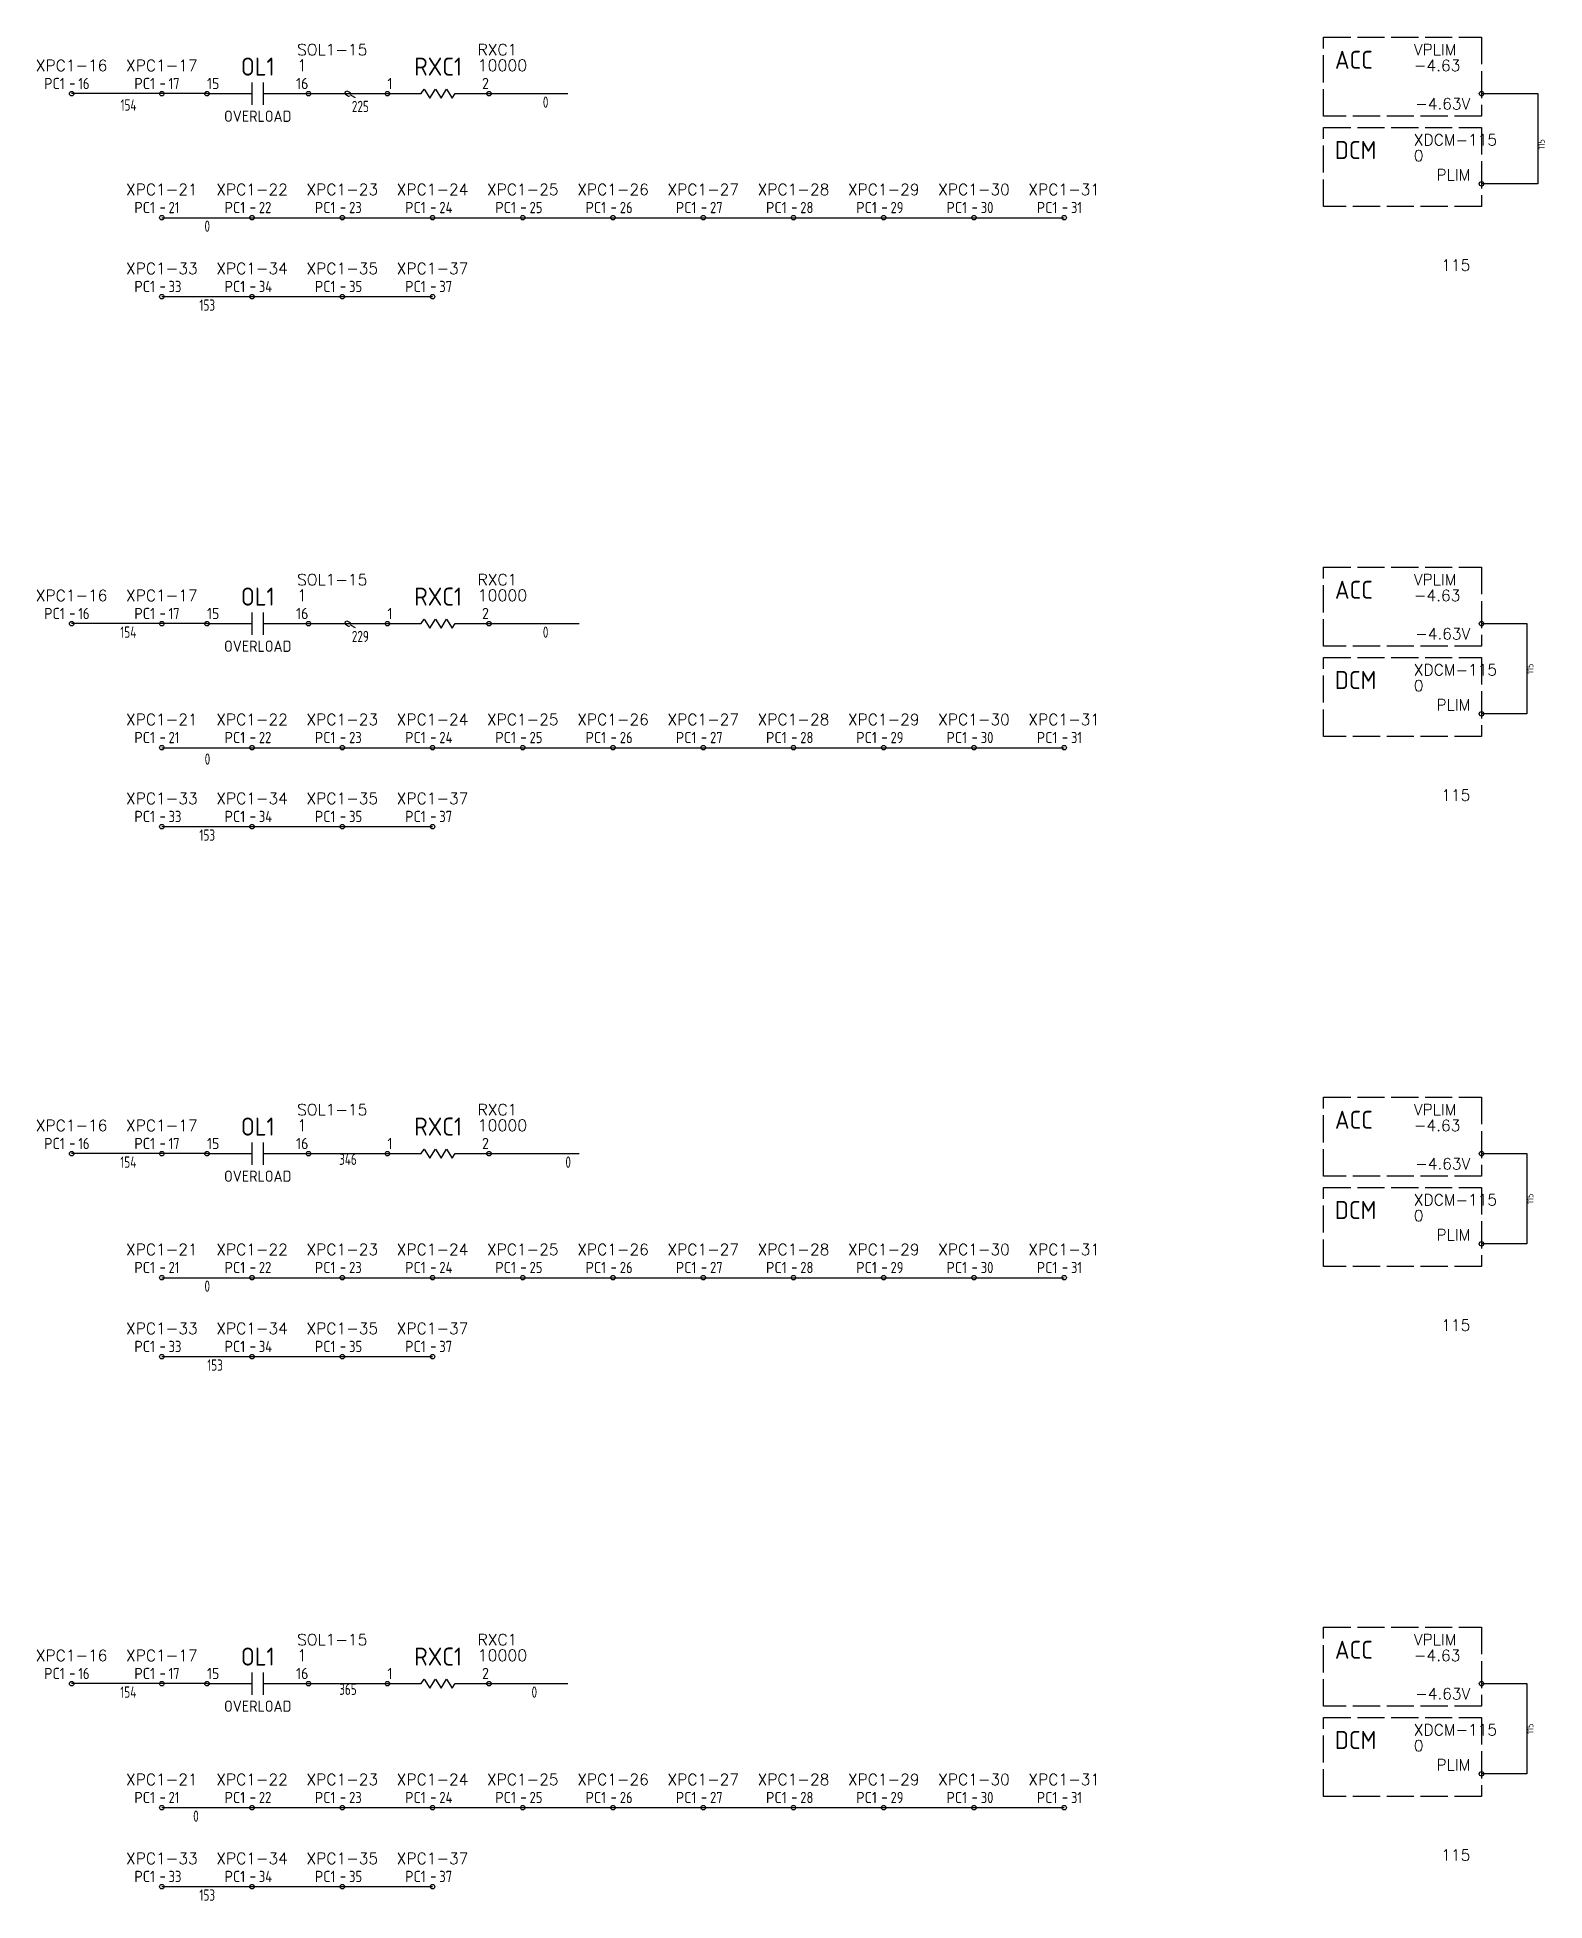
# Model space of a CAD drawing. Header units: millimetres. Extents: x -192 to 1556, y 0 to 646.
# Drawn here: x 1222.4 to 1556.5, y 201.9 to 615 of the extents above; entities that cross this region are included whole.
import ezdxf
from ezdxf.enums import TextEntityAlignment as Align

# ---------------------------------------------------------------- set-up
doc = ezdxf.new("R2010")
doc.units = ezdxf.units.MM
doc.header["$LTSCALE"] = 0.5
doc.linetypes.add('ACAD_ISO02W100', pattern=[15, 12, -3])
for name, color, linetype in [('NETLIST', 50, 'Continuous'), ('WIREFIXED', 7, 'Continuous'), ('WIRENO', 7, 'Continuous'), ('WIRES', 7, 'Continuous')]:
    doc.layers.add(name, color=color, linetype=linetype)
doc.styles.get("Standard").update_dxf_attribs({"font": 'txt.shx', "bigfont": 'gbcbig.shx'})
doc.styles.add('WD_IEC', font='isocp2.shx', dxfattribs={"width": 0.9, "height": 4})

# ---------------------------------------------------------------- blocks, each defined once
blk = doc.blocks.new('TBH-1')
blk.add_line((-0.33, 2.17), (0.65, 2.17))
blk.add_circle((0, 0), 0.5)
at = {"style": 'WD_IEC', "flags": 1}
blk.add_attdef('LOC', text='', height=4, dxfattribs=at).set_placement((-15, 7.5), align=Align.MIDDLE_LEFT)
at = {"style": 'WD_IEC'}
blk.add_attdef('TAG1', text='', height=2.5, dxfattribs=at).set_placement((-1.5, 1), align=Align.RIGHT)
at = {"style": 'WD_IEC', "flags": 1}
blk.add_attdef('X1TERM01', (0, 0), '', height=0.5, dxfattribs=at)
at = {"style": 'WD_IEC', "width": 0.9}
blk.add_attdef('TERM01', (1.5, 1), '', height=2.5, dxfattribs=at)
at = {"layer": 'NETLIST'}
for tag, p in [('NETTAG', (0, 5)), ('NETVALUE', (0, -2.5))]:
    blk.add_attdef(tag, text='', height=2.5, dxfattribs=at).set_placement(p, align=Align.CENTER)
blk = doc.blocks.new('CONTACT-NO')
for p, q in [((2.5, 0), (12.5, 0)), ((12.5, -2.5), (12.5, 2.5)), ((15, -2.5), (15, 2.5)), ((15, 0), (25, 0))]:
    blk.add_line(p, q)
for centre in [(2.5, 0), (25, 0)]:
    blk.add_circle(centre, 0.5)
at = {"style": 'WD_IEC', "flags": 1}
blk.add_attdef('LOC', text='', height=4, dxfattribs=at).set_placement((13.75, 11), align=Align.MIDDLE_CENTER)
at = {"style": 'WD_IEC'}
for tag, height, p in [('TAG1', 4, (13.75, 6)), ('DESC1', 2.5, (13.75, -5))]:
    blk.add_attdef(tag, text='', height=height, dxfattribs=at).set_placement(p, align=Align.MIDDLE_CENTER)
for tag, p, height, flags in [('X4TERM01', (2.5, 0), 0.64, 1), ('TERM01', (2.5, 1), 2.5, 8), ('X1TERM02', (25, 0), 0.64, 1)]:
    blk.add_attdef(tag, p, '', height=height, dxfattribs=dict(at, flags=flags))
at = {"style": 'WD_IEC', "flags": 8}
blk.add_attdef('TERM02', text='', height=2.5, dxfattribs=at).set_placement((25, 1), align=Align.RIGHT)
at = {"layer": 'NETLIST'}
for tag, p, height in [('NETTAG', (22.5, 8.5), 2.5), ('NETVALUE', (22.5, 5), 2.56)]:
    blk.add_attdef(tag, p, '', height=height, dxfattribs=at)
blk = doc.blocks.new('RESISTOR-1')
for p, q in [((0, 0), (7.5, 0)), ((7.5, 0), (8.12, 1)), ((8.12, 1), (9.38, -1)), ((9.38, -1), (10.62, 1)), ((10.62, 1), (11.88, -1)), ((11.88, -1), (13.12, 1)), ((13.12, 1), (14.38, -1)), ((14.38, -1), (15, 0)), ((15, 0), (22.5, 0))]:
    blk.add_line(p, q)
for centre in [(0, 0), (22.5, 0)]:
    blk.add_circle(centre, 0.5)
at = {"style": 'WD_IEC', "flags": 1}
blk.add_attdef('LOC', text='', height=4, dxfattribs=at).set_placement((11.25, 11), align=Align.MIDDLE_CENTER)
at = {"style": 'WD_IEC'}
for tag, height, p in [('TAG1', 4, (11.25, 6)), ('DESC1', 2.5, (10.75, -3))]:
    blk.add_attdef(tag, text='', height=height, dxfattribs=at).set_placement(p, align=Align.MIDDLE_CENTER)
for tag, p, height, flags in [('X4TERM01', (0, 0), 0.64, 1), ('TERM01', (0, 1), 2.5, 8), ('X1TERM02', (22.5, 0), 0.64, 1)]:
    blk.add_attdef(tag, p, '', height=height, dxfattribs=dict(at, flags=flags))
at = {"style": 'WD_IEC', "flags": 8}
blk.add_attdef('TERM02', text='', height=2.5, dxfattribs=at).set_placement((22.5, 1), align=Align.RIGHT)
at = {"layer": 'NETLIST'}
for tag, p, height in [('NETTAG', (20, 8.5), 2.5), ('NETVALUE', (20, 5), 2.56)]:
    blk.add_attdef(tag, p, '', height=height, dxfattribs=at)
blk = doc.blocks.new('WD_WNH2')
at = {"linetype": 'Continuous', "style": 'WD_IEC', "width": 0.8}
blk.add_attdef('WIRENO', text='', height=2.5, dxfattribs=at).set_placement((0, 0), align=Align.TOP_CENTER)
at = {"style": 'WD_IEC', "flags": 1}
for tag, p in [('W02USER', (0, -1.21)), ('W03USER', (0, -1.33)), ('W04USER', (0, -1.46)), ('W05USER', (0, -1.58)), ('W06USER', (0, -1.71)), ('W07USER', (0, -1.83)), ('W08USER', (0, -1.96)), ('W09USER', (0, -2.08)), ('W01USER', (0, -1.08)), ('W10USER', (0, -2.21))]:
    blk.add_attdef(tag, text='', height=0.08, dxfattribs=at).set_placement(p, align=Align.CENTER)
blk = doc.blocks.new('DCM-1')
at = {"linetype": 'ACAD_ISO02W100'}
blk.add_lwpolyline([(-35, 12.5), (0, 12.5), (0, -5), (-35, -5)], close=True, dxfattribs=at)
blk.add_circle((0, 0), 0.5)
at = {"style": 'WD_IEC'}
for tag, height, flags, p in [('LOC', 4, 1, (-32.5, 14.5)), ('DESC1', 3, 9, (-32.5, 2.5))]:
    blk.add_attdef(tag, text='', height=height, dxfattribs=dict(at, flags=flags)).set_placement(p, align=Align.MIDDLE_LEFT)
blk.add_attdef('TAG1', text='', height=4, dxfattribs=at).set_placement((-32.5, 7.5), align=Align.MIDDLE_LEFT)
at = {"style": 'WD_IEC', "flags": 1}
blk.add_attdef('X1TERM01', (0, 0), '', height=0.5, dxfattribs=at)
blk.add_attdef('TERMDESC01', text='', height=2.5).set_placement((-2.5, -1), align=Align.TOP_RIGHT)
blk.add_attdef('TERM01', text='', height=2.5).set_placement((-2.5, -20), align=Align.BOTTOM_RIGHT)
at = {"layer": 'NETLIST'}
for tag, p in [('NETTAG', (-15, 8.5)), ('NETVALUE', (-15, 5))]:
    blk.add_attdef(tag, p, '', height=2.5, dxfattribs=at)
blk = doc.blocks.new('WD_WNV2')
at = {"linetype": 'Continuous', "style": 'WD_IEC', "width": 0.8}
blk.add_attdef('WIRENO', text='', height=1.5, rotation=90, dxfattribs=at).set_placement((0, 0), align=Align.TOP_CENTER)
at = {"style": 'WD_IEC', "flags": 1}
for tag, p in [('W01USER', (1.86, -1.08)), ('W02USER', (1.86, -1.21)), ('W03USER', (1.86, -1.33)), ('W04USER', (1.86, -1.46)), ('W05USER', (1.86, -1.58)), ('W06USER', (1.86, -1.71)), ('W07USER', (1.86, -1.83)), ('W08USER', (1.86, -1.96)), ('W09USER', (1.86, -2.08)), ('W10USER', (1.86, -2.21))]:
    blk.add_attdef(tag, text='', height=0.08, dxfattribs=at).set_placement(p, align=Align.CENTER)

msp = doc.modelspace()

# ---------------------------------------------------------------- linework, layer by layer
at = {"layer": 'WIRENO'}
for points in [[(1292.9, 601.55), (1291.94, 602.1), (1291.79, 602.65), (1291.1, 603.04), (1290.56, 602.9), (1290.71, 602.35), (1291.4, 601.96), (1291.67, 602.03)], [(1292.9, 484.05), (1291.94, 484.6), (1291.79, 485.15), (1291.1, 485.54), (1290.56, 485.4), (1290.71, 484.85), (1291.4, 484.46), (1291.67, 484.53)]]:
    msp.add_lwpolyline(points, dxfattribs=at)
at = {"layer": 'WIRES'}
for p, q in [((1250, 602.5), (1230, 602.5)), ((1260, 602.5), (1250, 602.5)), ((1282.5, 602.5), (1300, 602.5)), ((1322.5, 602.5), (1340, 602.5)), ((1542.5, 602.5), (1555, 602.5)), ((1555, 602.5), (1555, 600)), ((1555, 600), (1555, 582.5)), ((1555, 582.5), (1542.5, 582.5)), ((1250, 575), (1270, 575)), ((1270, 575), (1290, 575)), ((1290, 575), (1310, 575)), ((1310, 575), (1330, 575)), ((1330, 575), (1350, 575)), ((1350, 575), (1370, 575)), ((1370, 575), (1390, 575)), ((1390, 575), (1410, 575)), ((1410, 575), (1430, 575)), ((1430, 575), (1450, 575)), ((1250, 557.5), (1270, 557.5)), ((1270, 557.5), (1290, 557.5)), ((1290, 557.5), (1310, 557.5)), ((1250, 485), (1230, 485)), ((1260, 485), (1250, 485)), ((1282.5, 485), (1300, 485)), ((1322.5, 485), (1342.5, 485)), ((1542.5, 485), (1552.5, 485)), ((1552.5, 485), (1552.5, 465)), ((1552.5, 465), (1542.5, 465)), ((1250, 457.5), (1270, 457.5)), ((1270, 457.5), (1290, 457.5)), ((1290, 457.5), (1310, 457.5)), ((1310, 457.5), (1330, 457.5)), ((1330, 457.5), (1350, 457.5)), ((1350, 457.5), (1370, 457.5)), ((1370, 457.5), (1390, 457.5)), ((1390, 457.5), (1410, 457.5)), ((1410, 457.5), (1430, 457.5)), ((1430, 457.5), (1450, 457.5)), ((1250, 440), (1270, 440)), ((1270, 440), (1290, 440)), ((1290, 440), (1310, 440)), ((1250, 367.5), (1230, 367.5)), ((1260, 367.5), (1250, 367.5)), ((1282.5, 367.5), (1300, 367.5)), ((1322.5, 367.5), (1342.5, 367.5)), ((1542.5, 367.5), (1552.5, 367.5)), ((1552.5, 367.5), (1552.5, 347.5)), ((1547.5, 347.5), (1542.5, 347.5)), ((1552.5, 347.5), (1547.5, 347.5)), ((1250, 340), (1270, 340)), ((1270, 340), (1290, 340)), ((1290, 340), (1310, 340)), ((1310, 340), (1330, 340)), ((1330, 340), (1350, 340)), ((1350, 340), (1370, 340)), ((1370, 340), (1390, 340)), ((1390, 340), (1410, 340)), ((1410, 340), (1430, 340)), ((1430, 340), (1450, 340)), ((1250, 322.5), (1270, 322.5)), ((1270, 322.5), (1290, 322.5)), ((1290, 322.5), (1310, 322.5)), ((1250, 250), (1230, 250)), ((1260, 250), (1250, 250)), ((1282.5, 250), (1300, 250)), ((1322.5, 250), (1340, 250)), ((1542.5, 250), (1552.5, 250)), ((1552.5, 250), (1552.5, 230)), ((1552.5, 230), (1542.5, 230)), ((1250, 222.5), (1270, 222.5)), ((1270, 222.5), (1290, 222.5)), ((1290, 222.5), (1310, 222.5)), ((1310, 222.5), (1330, 222.5)), ((1330, 222.5), (1350, 222.5)), ((1350, 222.5), (1370, 222.5)), ((1370, 222.5), (1390, 222.5)), ((1390, 222.5), (1410, 222.5)), ((1410, 222.5), (1430, 222.5)), ((1430, 222.5), (1450, 222.5)), ((1250, 205), (1270, 205)), ((1270, 205), (1290, 205)), ((1290, 205), (1310, 205))]:
    msp.add_line(p, q, dxfattribs=at)

# ---------------------------------------------------------------- block references
ref = msp.add_blockref('CONTACT-NO', (1257.5, 602.5))
ref.add_attrib('NETTAG', 'SOL1-15', (1280, 611), dxfattribs={"layer": 'NETLIST', "height": 2.5})
ref.add_attrib('NETVALUE', '1', (1280, 607.5), dxfattribs={"layer": 'NETLIST', "height": 2.56})
ref.add_attrib('TAG1', 'OL1', dxfattribs={"height": 4, "style": 'WD_IEC'}).set_placement((1271.25, 608.5), align=Align.MIDDLE_CENTER)
ref.add_attrib('DESC1', 'OVERLOAD', dxfattribs={"height": 2.5, "style": 'WD_IEC'}).set_placement((1271.25, 597.5), align=Align.MIDDLE_CENTER)
ref.add_attrib('TERM01', '15', (1260, 603.5), dxfattribs={"height": 2.5, "style": 'WD_IEC'})
ref.add_attrib('TERM02', '16', dxfattribs={"height": 2.5, "style": 'WD_IEC'}).set_placement((1282.5, 603.5), align=Align.RIGHT)
ref = msp.add_blockref('RESISTOR-1', (1300, 602.5))
ref.add_attrib('NETTAG', 'RXC1', (1320, 611), dxfattribs={"layer": 'NETLIST', "height": 2.5})
ref.add_attrib('NETVALUE', '10000', (1320, 607.5), dxfattribs={"layer": 'NETLIST', "height": 2.56})
ref.add_attrib('TAG1', 'RXC1', dxfattribs={"height": 4, "style": 'WD_IEC'}).set_placement((1311.25, 608.5), align=Align.MIDDLE_CENTER)
ref.add_attrib('TERM01', '1', (1300, 603.5), dxfattribs={"height": 2.5, "style": 'WD_IEC'})
ref.add_attrib('TERM02', '2', dxfattribs={"height": 2.5, "style": 'WD_IEC'}).set_placement((1322.5, 603.5), align=Align.RIGHT)
for name, p, values in [('DCM-1', (1542.5, 602.5), {'NETVALUE': '-4.63', 'NETTAG': 'VPLIM', 'TERM01': 'PLIM', 'TAG1': 'ACC', 'TERMDESC01': '-4.63V'}), ('TBH-1', (1230, 602.5), {'TAG1': 'PC1', 'TERM01': '16', 'NETTAG': 'XPC1-16'}), ('TBH-1', (1250, 602.5), {'TAG1': 'PC1', 'TERM01': '17', 'NETTAG': 'XPC1-17'}), ('DCM-1', (1542.5, 582.5), {'NETVALUE': '0', 'NETTAG': 'XDCM-115', 'TERM01': '115', 'TAG1': 'DCM'}), ('TBH-1', (1250, 575), {'TAG1': 'PC1', 'TERM01': '21', 'NETTAG': 'XPC1-21'}), ('TBH-1', (1270, 575), {'TAG1': 'PC1', 'TERM01': '22', 'NETTAG': 'XPC1-22'}), ('TBH-1', (1290, 575), {'TAG1': 'PC1', 'TERM01': '23', 'NETTAG': 'XPC1-23'}), ('TBH-1', (1310, 575), {'TAG1': 'PC1', 'TERM01': '24', 'NETTAG': 'XPC1-24'}), ('TBH-1', (1330, 575), {'TAG1': 'PC1', 'TERM01': '25', 'NETTAG': 'XPC1-25'}), ('TBH-1', (1350, 575), {'TAG1': 'PC1', 'TERM01': '26', 'NETTAG': 'XPC1-26'}), ('TBH-1', (1370, 575), {'TAG1': 'PC1', 'TERM01': '27', 'NETTAG': 'XPC1-27'}), ('TBH-1', (1390, 575), {'TAG1': 'PC1', 'TERM01': '28', 'NETTAG': 'XPC1-28'}), ('TBH-1', (1410, 575), {'TAG1': 'PC1', 'TERM01': '29', 'NETTAG': 'XPC1-29'}), ('TBH-1', (1430, 575), {'TAG1': 'PC1', 'TERM01': '30', 'NETTAG': 'XPC1-30'}), ('TBH-1', (1450, 575), {'TAG1': 'PC1', 'TERM01': '31', 'NETTAG': 'XPC1-31'}), ('TBH-1', (1250, 557.5), {'TAG1': 'PC1', 'TERM01': '33', 'NETTAG': 'XPC1-33'}), ('TBH-1', (1270, 557.5), {'TAG1': 'PC1', 'TERM01': '34', 'NETTAG': 'XPC1-34'}), ('TBH-1', (1290, 557.5), {'TAG1': 'PC1', 'TERM01': '35', 'NETTAG': 'XPC1-35'}), ('TBH-1', (1310, 557.5), {'TAG1': 'PC1', 'TERM01': '37', 'NETTAG': 'XPC1-37'}), ('DCM-1', (1542.5, 485), {'NETVALUE': '-4.63', 'NETTAG': 'VPLIM', 'TERM01': 'PLIM', 'TAG1': 'ACC', 'TERMDESC01': '-4.63V'}), ('TBH-1', (1230, 485), {'TAG1': 'PC1', 'TERM01': '16', 'NETTAG': 'XPC1-16'}), ('TBH-1', (1250, 485), {'TAG1': 'PC1', 'TERM01': '17', 'NETTAG': 'XPC1-17'}), ('DCM-1', (1542.5, 465), {'NETVALUE': '0', 'NETTAG': 'XDCM-115', 'TERM01': '115', 'TAG1': 'DCM'}), ('TBH-1', (1250, 457.5), {'TAG1': 'PC1', 'TERM01': '21', 'NETTAG': 'XPC1-21'}), ('TBH-1', (1270, 457.5), {'TAG1': 'PC1', 'TERM01': '22', 'NETTAG': 'XPC1-22'}), ('TBH-1', (1290, 457.5), {'TAG1': 'PC1', 'TERM01': '23', 'NETTAG': 'XPC1-23'}), ('TBH-1', (1310, 457.5), {'TAG1': 'PC1', 'TERM01': '24', 'NETTAG': 'XPC1-24'}), ('TBH-1', (1330, 457.5), {'TAG1': 'PC1', 'TERM01': '25', 'NETTAG': 'XPC1-25'}), ('TBH-1', (1350, 457.5), {'TAG1': 'PC1', 'TERM01': '26', 'NETTAG': 'XPC1-26'}), ('TBH-1', (1370, 457.5), {'TAG1': 'PC1', 'TERM01': '27', 'NETTAG': 'XPC1-27'}), ('TBH-1', (1390, 457.5), {'TAG1': 'PC1', 'TERM01': '28', 'NETTAG': 'XPC1-28'}), ('TBH-1', (1410, 457.5), {'TAG1': 'PC1', 'TERM01': '29', 'NETTAG': 'XPC1-29'}), ('TBH-1', (1430, 457.5), {'TAG1': 'PC1', 'TERM01': '30', 'NETTAG': 'XPC1-30'}), ('TBH-1', (1450, 457.5), {'TAG1': 'PC1', 'TERM01': '31', 'NETTAG': 'XPC1-31'}), ('TBH-1', (1250, 440), {'TAG1': 'PC1', 'TERM01': '33', 'NETTAG': 'XPC1-33'}), ('TBH-1', (1270, 440), {'TAG1': 'PC1', 'TERM01': '34', 'NETTAG': 'XPC1-34'}), ('TBH-1', (1290, 440), {'TAG1': 'PC1', 'TERM01': '35', 'NETTAG': 'XPC1-35'}), ('TBH-1', (1310, 440), {'TAG1': 'PC1', 'TERM01': '37', 'NETTAG': 'XPC1-37'}), ('DCM-1', (1542.5, 367.5), {'NETVALUE': '-4.63', 'NETTAG': 'VPLIM', 'TERM01': 'PLIM', 'TAG1': 'ACC', 'TERMDESC01': '-4.63V'}), ('TBH-1', (1230, 367.5), {'TAG1': 'PC1', 'TERM01': '16', 'NETTAG': 'XPC1-16'}), ('TBH-1', (1250, 367.5), {'TAG1': 'PC1', 'TERM01': '17', 'NETTAG': 'XPC1-17'}), ('DCM-1', (1542.5, 347.5), {'NETVALUE': '0', 'NETTAG': 'XDCM-115', 'TERM01': '115', 'TAG1': 'DCM'}), ('TBH-1', (1250, 340), {'TAG1': 'PC1', 'TERM01': '21', 'NETTAG': 'XPC1-21'}), ('TBH-1', (1270, 340), {'TAG1': 'PC1', 'TERM01': '22', 'NETTAG': 'XPC1-22'}), ('TBH-1', (1290, 340), {'TAG1': 'PC1', 'TERM01': '23', 'NETTAG': 'XPC1-23'}), ('TBH-1', (1310, 340), {'TAG1': 'PC1', 'TERM01': '24', 'NETTAG': 'XPC1-24'}), ('TBH-1', (1330, 340), {'TAG1': 'PC1', 'TERM01': '25', 'NETTAG': 'XPC1-25'}), ('TBH-1', (1350, 340), {'TAG1': 'PC1', 'TERM01': '26', 'NETTAG': 'XPC1-26'}), ('TBH-1', (1370, 340), {'TAG1': 'PC1', 'TERM01': '27', 'NETTAG': 'XPC1-27'}), ('TBH-1', (1390, 340), {'TAG1': 'PC1', 'TERM01': '28', 'NETTAG': 'XPC1-28'}), ('TBH-1', (1410, 340), {'TAG1': 'PC1', 'TERM01': '29', 'NETTAG': 'XPC1-29'}), ('TBH-1', (1430, 340), {'TAG1': 'PC1', 'TERM01': '30', 'NETTAG': 'XPC1-30'}), ('TBH-1', (1450, 340), {'TAG1': 'PC1', 'TERM01': '31', 'NETTAG': 'XPC1-31'}), ('TBH-1', (1250, 322.5), {'TAG1': 'PC1', 'TERM01': '33', 'NETTAG': 'XPC1-33'}), ('TBH-1', (1270, 322.5), {'TAG1': 'PC1', 'TERM01': '34', 'NETTAG': 'XPC1-34'}), ('TBH-1', (1290, 322.5), {'TAG1': 'PC1', 'TERM01': '35', 'NETTAG': 'XPC1-35'}), ('TBH-1', (1310, 322.5), {'TAG1': 'PC1', 'TERM01': '37', 'NETTAG': 'XPC1-37'}), ('DCM-1', (1542.5, 250), {'NETVALUE': '-4.63', 'NETTAG': 'VPLIM', 'TERM01': 'PLIM', 'TAG1': 'ACC', 'TERMDESC01': '-4.63V'}), ('TBH-1', (1230, 250), {'TAG1': 'PC1', 'TERM01': '16', 'NETTAG': 'XPC1-16'}), ('TBH-1', (1250, 250), {'TAG1': 'PC1', 'TERM01': '17', 'NETTAG': 'XPC1-17'}), ('DCM-1', (1542.5, 230), {'NETVALUE': '0', 'NETTAG': 'XDCM-115', 'TERM01': '115', 'TAG1': 'DCM'}), ('TBH-1', (1250, 222.5), {'TAG1': 'PC1', 'TERM01': '21', 'NETTAG': 'XPC1-21'}), ('TBH-1', (1270, 222.5), {'TAG1': 'PC1', 'TERM01': '22', 'NETTAG': 'XPC1-22'}), ('TBH-1', (1290, 222.5), {'TAG1': 'PC1', 'TERM01': '23', 'NETTAG': 'XPC1-23'}), ('TBH-1', (1310, 222.5), {'TAG1': 'PC1', 'TERM01': '24', 'NETTAG': 'XPC1-24'}), ('TBH-1', (1330, 222.5), {'TAG1': 'PC1', 'TERM01': '25', 'NETTAG': 'XPC1-25'}), ('TBH-1', (1350, 222.5), {'TAG1': 'PC1', 'TERM01': '26', 'NETTAG': 'XPC1-26'}), ('TBH-1', (1370, 222.5), {'TAG1': 'PC1', 'TERM01': '27', 'NETTAG': 'XPC1-27'}), ('TBH-1', (1390, 222.5), {'TAG1': 'PC1', 'TERM01': '28', 'NETTAG': 'XPC1-28'}), ('TBH-1', (1410, 222.5), {'TAG1': 'PC1', 'TERM01': '29', 'NETTAG': 'XPC1-29'}), ('TBH-1', (1430, 222.5), {'TAG1': 'PC1', 'TERM01': '30', 'NETTAG': 'XPC1-30'}), ('TBH-1', (1450, 222.5), {'TAG1': 'PC1', 'TERM01': '31', 'NETTAG': 'XPC1-31'}), ('TBH-1', (1250, 205), {'TAG1': 'PC1', 'TERM01': '33', 'NETTAG': 'XPC1-33'}), ('TBH-1', (1270, 205), {'TAG1': 'PC1', 'TERM01': '34', 'NETTAG': 'XPC1-34'}), ('TBH-1', (1290, 205), {'TAG1': 'PC1', 'TERM01': '35', 'NETTAG': 'XPC1-35'}), ('TBH-1', (1310, 205), {'TAG1': 'PC1', 'TERM01': '37', 'NETTAG': 'XPC1-37'})]:
    msp.add_blockref(name, p).add_auto_attribs(values)
ref = msp.add_blockref('CONTACT-NO', (1257.5, 485))
ref.add_attrib('NETTAG', 'SOL1-15', (1280, 493.5), dxfattribs={"layer": 'NETLIST', "height": 2.5})
ref.add_attrib('NETVALUE', '1', (1280, 490), dxfattribs={"layer": 'NETLIST', "height": 2.56})
ref.add_attrib('TAG1', 'OL1', dxfattribs={"height": 4, "style": 'WD_IEC'}).set_placement((1271.25, 491), align=Align.MIDDLE_CENTER)
ref.add_attrib('DESC1', 'OVERLOAD', dxfattribs={"height": 2.5, "style": 'WD_IEC'}).set_placement((1271.25, 480), align=Align.MIDDLE_CENTER)
ref.add_attrib('TERM01', '15', (1260, 486), dxfattribs={"height": 2.5, "style": 'WD_IEC'})
ref.add_attrib('TERM02', '16', dxfattribs={"height": 2.5, "style": 'WD_IEC'}).set_placement((1282.5, 486), align=Align.RIGHT)
ref = msp.add_blockref('RESISTOR-1', (1300, 485))
ref.add_attrib('NETTAG', 'RXC1', (1320, 493.5), dxfattribs={"layer": 'NETLIST', "height": 2.5})
ref.add_attrib('NETVALUE', '10000', (1320, 490), dxfattribs={"layer": 'NETLIST', "height": 2.56})
ref.add_attrib('TAG1', 'RXC1', dxfattribs={"height": 4, "style": 'WD_IEC'}).set_placement((1311.25, 491), align=Align.MIDDLE_CENTER)
ref.add_attrib('TERM01', '1', (1300, 486), dxfattribs={"height": 2.5, "style": 'WD_IEC'})
ref.add_attrib('TERM02', '2', dxfattribs={"height": 2.5, "style": 'WD_IEC'}).set_placement((1322.5, 486), align=Align.RIGHT)
ref = msp.add_blockref('CONTACT-NO', (1257.5, 367.5))
ref.add_attrib('NETTAG', 'SOL1-15', (1280, 376), dxfattribs={"layer": 'NETLIST', "height": 2.5})
ref.add_attrib('NETVALUE', '1', (1280, 372.5), dxfattribs={"layer": 'NETLIST', "height": 2.56})
ref.add_attrib('TAG1', 'OL1', dxfattribs={"height": 4, "style": 'WD_IEC'}).set_placement((1271.25, 373.5), align=Align.MIDDLE_CENTER)
ref.add_attrib('DESC1', 'OVERLOAD', dxfattribs={"height": 2.5, "style": 'WD_IEC'}).set_placement((1271.25, 362.5), align=Align.MIDDLE_CENTER)
ref.add_attrib('TERM01', '15', (1260, 368.5), dxfattribs={"height": 2.5, "style": 'WD_IEC'})
ref.add_attrib('TERM02', '16', dxfattribs={"height": 2.5, "style": 'WD_IEC'}).set_placement((1282.5, 368.5), align=Align.RIGHT)
ref = msp.add_blockref('RESISTOR-1', (1300, 367.5))
ref.add_attrib('NETTAG', 'RXC1', (1320, 376), dxfattribs={"layer": 'NETLIST', "height": 2.5})
ref.add_attrib('NETVALUE', '10000', (1320, 372.5), dxfattribs={"layer": 'NETLIST', "height": 2.56})
ref.add_attrib('TAG1', 'RXC1', dxfattribs={"height": 4, "style": 'WD_IEC'}).set_placement((1311.25, 373.5), align=Align.MIDDLE_CENTER)
ref.add_attrib('TERM01', '1', (1300, 368.5), dxfattribs={"height": 2.5, "style": 'WD_IEC'})
ref.add_attrib('TERM02', '2', dxfattribs={"height": 2.5, "style": 'WD_IEC'}).set_placement((1322.5, 368.5), align=Align.RIGHT)
ref = msp.add_blockref('CONTACT-NO', (1257.5, 250))
ref.add_attrib('NETTAG', 'SOL1-15', (1280, 258.5), dxfattribs={"layer": 'NETLIST', "height": 2.5})
ref.add_attrib('NETVALUE', '1', (1280, 255), dxfattribs={"layer": 'NETLIST', "height": 2.56})
ref.add_attrib('TAG1', 'OL1', dxfattribs={"height": 4, "style": 'WD_IEC'}).set_placement((1271.25, 256), align=Align.MIDDLE_CENTER)
ref.add_attrib('DESC1', 'OVERLOAD', dxfattribs={"height": 2.5, "style": 'WD_IEC'}).set_placement((1271.25, 245), align=Align.MIDDLE_CENTER)
ref.add_attrib('TERM01', '15', (1260, 251), dxfattribs={"height": 2.5, "style": 'WD_IEC'})
ref.add_attrib('TERM02', '16', dxfattribs={"height": 2.5, "style": 'WD_IEC'}).set_placement((1282.5, 251), align=Align.RIGHT)
ref = msp.add_blockref('RESISTOR-1', (1300, 250))
ref.add_attrib('NETTAG', 'RXC1', (1320, 258.5), dxfattribs={"layer": 'NETLIST', "height": 2.5})
ref.add_attrib('NETVALUE', '10000', (1320, 255), dxfattribs={"layer": 'NETLIST', "height": 2.56})
ref.add_attrib('TAG1', 'RXC1', dxfattribs={"height": 4, "style": 'WD_IEC'}).set_placement((1311.25, 256), align=Align.MIDDLE_CENTER)
ref.add_attrib('TERM01', '1', (1300, 251), dxfattribs={"height": 2.5, "style": 'WD_IEC'})
ref.add_attrib('TERM02', '2', dxfattribs={"height": 2.5, "style": 'WD_IEC'}).set_placement((1322.5, 251), align=Align.RIGHT)
at = {"layer": 'WIREFIXED'}
ref = msp.add_blockref('WD_WNH2', (1242.5, 602.5), dxfattribs=at)
ref.add_attrib('WIRENOF', '154', dxfattribs={"linetype": 'Continuous', "height": 2.5, "style": 'WD_IEC', "width": 0.8}).set_placement((1242.61, 601.23), align=Align.TOP_CENTER)
ref = msp.add_blockref('WD_WNH2', (1335, 602.5), dxfattribs=at)
ref.add_attrib('WIRENOF', '0', dxfattribs={"linetype": 'Continuous', "height": 2.5, "style": 'WD_IEC', "width": 0.8}).set_placement((1335.06, 601.87), align=Align.TOP_CENTER)
ref = msp.add_blockref('WD_WNV2', (1555, 591.25), dxfattribs=at)
ref.add_attrib('WIRENOF', '115', dxfattribs={"linetype": 'Continuous', "height": 1.5, "rotation": 90, "style": 'WD_IEC', "width": 0.8}).set_placement((1555, 591.25), align=Align.TOP_CENTER)
ref = msp.add_blockref('WD_WNH2', (1260, 575), dxfattribs=at)
ref.add_attrib('WIRENOF', '0', dxfattribs={"linetype": 'Continuous', "height": 2.5, "style": 'WD_IEC', "width": 0.8}).set_placement((1260.06, 574.37), align=Align.TOP_CENTER)
ref = msp.add_blockref('WD_WNH2', (1260, 557.5), dxfattribs=at)
ref.add_attrib('WIRENOF', '153', dxfattribs={"linetype": 'Continuous', "height": 2.5, "style": 'WD_IEC', "width": 0.8}).set_placement((1260.06, 556.87), align=Align.TOP_CENTER)
ref = msp.add_blockref('WD_WNH2', (1242.5, 485), dxfattribs=at)
ref.add_attrib('WIRENOF', '154', dxfattribs={"linetype": 'Continuous', "height": 2.5, "style": 'WD_IEC', "width": 0.8}).set_placement((1242.56, 484.37), align=Align.TOP_CENTER)
ref = msp.add_blockref('WD_WNH2', (1335, 485), dxfattribs=at)
ref.add_attrib('WIRENOF', '0', dxfattribs={"linetype": 'Continuous', "height": 2.5, "style": 'WD_IEC', "width": 0.8}).set_placement((1335.06, 484.37), align=Align.TOP_CENTER)
ref = msp.add_blockref('WD_WNV2', (1552.5, 475), dxfattribs=at)
ref.add_attrib('WIRENOF', '115', dxfattribs={"linetype": 'Continuous', "height": 1.5, "rotation": 90, "style": 'WD_IEC', "width": 0.8}).set_placement((1552.5, 475), align=Align.TOP_CENTER)
ref = msp.add_blockref('WD_WNH2', (1260, 457.5), dxfattribs=at)
ref.add_attrib('WIRENOF', '0', dxfattribs={"linetype": 'Continuous', "height": 2.5, "style": 'WD_IEC', "width": 0.8}).set_placement((1260.11, 456.23), align=Align.TOP_CENTER)
ref = msp.add_blockref('WD_WNH2', (1260, 440), dxfattribs=at)
ref.add_attrib('WIRENOF', '153', dxfattribs={"linetype": 'Continuous', "height": 2.5, "style": 'WD_IEC', "width": 0.8}).set_placement((1260.06, 439.37), align=Align.TOP_CENTER)
ref = msp.add_blockref('WD_WNH2', (1242.5, 367.5), dxfattribs=at)
ref.add_attrib('WIRENOF', '154', dxfattribs={"linetype": 'Continuous', "height": 2.5, "style": 'WD_IEC', "width": 0.8}).set_placement((1242.56, 366.87), align=Align.TOP_CENTER)
ref = msp.add_blockref('WD_WNH2', (1340, 367.5), dxfattribs=at)
ref.add_attrib('WIRENOF', '0', dxfattribs={"linetype": 'Continuous', "height": 2.5, "style": 'WD_IEC', "width": 0.8}).set_placement((1340.06, 366.87), align=Align.TOP_CENTER)
ref = msp.add_blockref('WD_WNV2', (1552.5, 357.5), dxfattribs=at)
ref.add_attrib('WIRENOF', '115', dxfattribs={"linetype": 'Continuous', "height": 1.5, "rotation": 90, "style": 'WD_IEC', "width": 0.8}).set_placement((1552.5, 357.5), align=Align.TOP_CENTER)
ref = msp.add_blockref('WD_WNH2', (1260, 340), dxfattribs=at)
ref.add_attrib('WIRENOF', '0', dxfattribs={"linetype": 'Continuous', "height": 2.5, "style": 'WD_IEC', "width": 0.8}).set_placement((1260.06, 339.37), align=Align.TOP_CENTER)
ref = msp.add_blockref('WD_WNH2', (1261.73, 322.5), dxfattribs=at)
ref.add_attrib('WIRENOF', '153', dxfattribs={"linetype": 'Continuous', "height": 2.5, "style": 'WD_IEC', "width": 0.8}).set_placement((1261.79, 321.87), align=Align.TOP_CENTER)
ref = msp.add_blockref('WD_WNH2', (1242.5, 250), dxfattribs=at)
ref.add_attrib('WIRENOF', '154', dxfattribs={"linetype": 'Continuous', "height": 2.5, "style": 'WD_IEC', "width": 0.8}).set_placement((1242.56, 249.37), align=Align.TOP_CENTER)
ref = msp.add_blockref('WD_WNH2', (1332.5, 250), dxfattribs=at)
ref.add_attrib('WIRENOF', '0', dxfattribs={"linetype": 'Continuous', "height": 2.5, "style": 'WD_IEC', "width": 0.8}).set_placement((1332.56, 249.37), align=Align.TOP_CENTER)
ref = msp.add_blockref('WD_WNV2', (1552.5, 240), dxfattribs=at)
ref.add_attrib('WIRENOF', '115', dxfattribs={"linetype": 'Continuous', "height": 1.5, "rotation": 90, "style": 'WD_IEC', "width": 0.8}).set_placement((1552.5, 240), align=Align.TOP_CENTER)
ref = msp.add_blockref('WD_WNH2', (1257.5, 222.5), dxfattribs=at)
ref.add_attrib('WIRENOF', '0', dxfattribs={"linetype": 'Continuous', "height": 2.5, "style": 'WD_IEC', "width": 0.8}).set_placement((1257.56, 221.87), align=Align.TOP_CENTER)
ref = msp.add_blockref('WD_WNH2', (1260, 205), dxfattribs=at)
ref.add_attrib('WIRENOF', '153', dxfattribs={"linetype": 'Continuous', "height": 2.5, "style": 'WD_IEC', "width": 0.8}).set_placement((1260.06, 204.37), align=Align.TOP_CENTER)
at = {"layer": 'WIRENO'}
ref = msp.add_blockref('WD_WNH2', (1291.25, 602.5), dxfattribs=at)
ref.add_attrib('WIRENO', '225', dxfattribs={"linetype": 'Continuous', "height": 2.5, "style": 'WD_IEC', "width": 0.8}).set_placement((1294, 600.91), align=Align.TOP_CENTER)
ref = msp.add_blockref('WD_WNH2', (1291.25, 485), dxfattribs=at)
ref.add_attrib('WIRENO', '229', dxfattribs={"linetype": 'Continuous', "height": 2.5, "style": 'WD_IEC', "width": 0.8}).set_placement((1294, 483.41), align=Align.TOP_CENTER)
ref = msp.add_blockref('WD_WNH2', (1291.25, 367.5), dxfattribs=at)
ref.add_attrib('WIRENO', '346', dxfattribs={"linetype": 'Continuous', "height": 2.5, "style": 'WD_IEC', "width": 0.8}).set_placement((1291.25, 367.5), align=Align.TOP_CENTER)
ref = msp.add_blockref('WD_WNH2', (1291.25, 250), dxfattribs=at)
ref.add_attrib('WIRENO', '365', dxfattribs={"linetype": 'Continuous', "height": 2.5, "style": 'WD_IEC', "width": 0.8}).set_placement((1291.25, 250), align=Align.TOP_CENTER)

doc.saveas('drawing.dxf')
